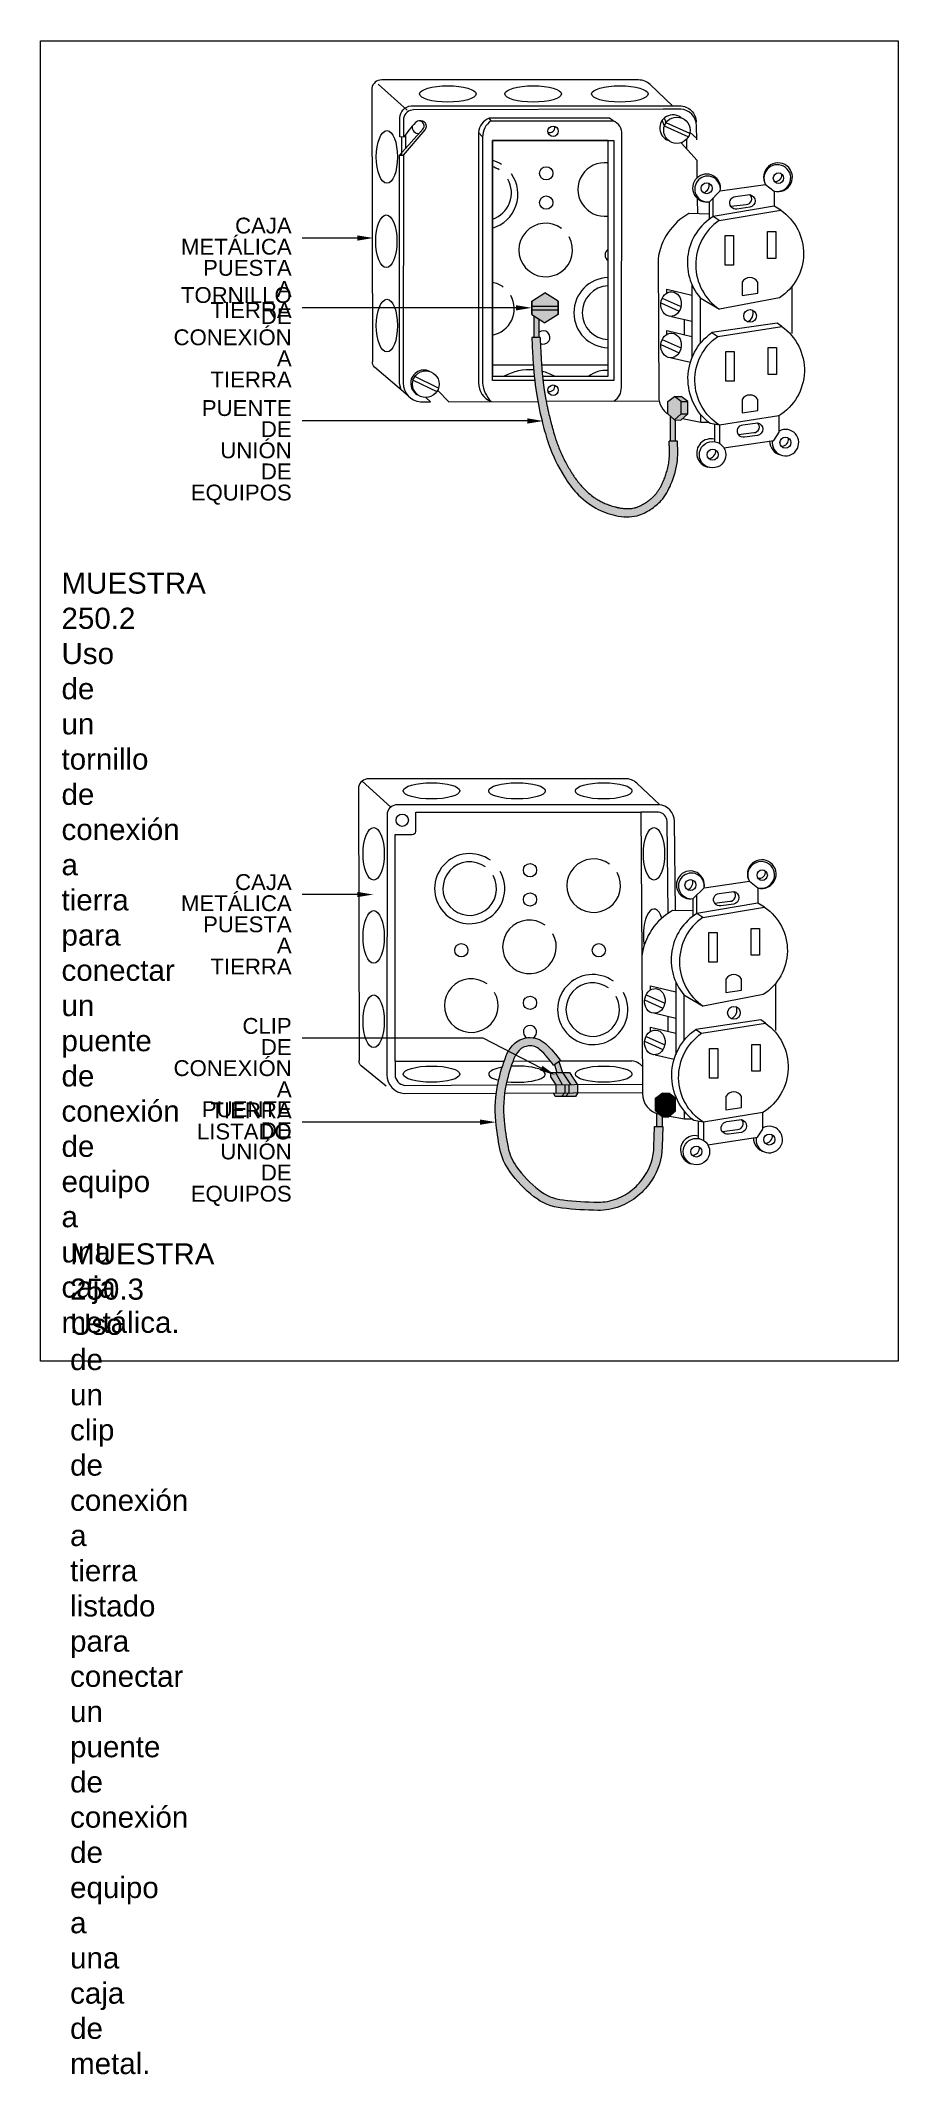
# Model space of a CAD drawing. Header units: metres. Extents: x 86 to 503, y -25 to 1141.
# Drawn here: x 313.8 to 375.3, y 30.7 to 176.7 of the extents above; entities that cross this region are included whole.
import ezdxf
from ezdxf import colors
from ezdxf.entities.mleader import LeaderData, LeaderLine
from ezdxf.math import Vec2, Vec3

# ---------------------------------------------------------------- set-up
doc = ezdxf.new("R2010")
doc.units = ezdxf.units.M
doc.styles.get("Standard").update_dxf_attribs({"font": 'arial.ttf'})

# ---------------------------------------------------------------- blocks, each defined once
blk = doc.blocks.new('TOMA CONEXIÓN DE PUENTE')
at = {"lineweight": 0, "true_color": 0x58ba48, "transparency": 33554687}
h = blk.add_hatch(color=85, dxfattribs=at)
h.dxf.hatch_style = 1
h.paths.add_polyline_path([(37112, -19660), (37112, -19328), (35219, -19328), (35219, -19660), (36165, -20239)])
h.paths.add_polyline_path([(36165, -18108), (35219, -18688), (35219, -19046), (37112, -19046), (37112, -18688)])
h.paths.add_polyline_path([(37112, -19046), (35219, -19046), (35219, -19328), (37112, -19328)])
h.paths.add_polyline_path([(45939, -25890), (45454, -25526), (44969, -25890), (44969, -26779), (45454, -27213), (45939, -26779)])
h.paths.add_polyline_path([(46415, -25890), (45939, -25890), (45939, -26779), (46415, -26779)])
h.paths.add_polyline_path([(45930, -25526), (45454, -25526), (45939, -25890), (46415, -25890)])
h.paths.add_polyline_path([(46415, -26779), (45939, -26779), (45454, -27213), (45912, -27230)])
h.paths.add_polyline_path([(3596, -17105), (18285, -17105), (18285, -13285), (3596, -13285)], flags=9)
h.paths.add_polyline_path([(1480, -22172), (18371, -22172), (18371, -18031), (1480, -18031)], flags=9)
h.paths.add_polyline_path([(3201, -30204), (18416, -30204), (18416, -26383), (3201, -26383)], flags=9)
at = {"lineweight": 0, "true_color": 0xffd6bb, "transparency": 33554687}
h = blk.add_hatch(color=254, dxfattribs=at)
h.dxf.hatch_style = 1
h.paths.add_polyline_path([(45509, -27215), (45454, -27213), (45144, -26935), (45144, -28745), (45509, -28745)])
h.paths.add_polyline_path([(35745, -19981), (35372, -19753), (35372, -21312), (35745, -21312)])
at = {"lineweight": 0, "true_color": 0x58ba48, "transparency": 33554687}
h = blk.add_hatch(color=85, dxfattribs=at)
h.dxf.hatch_style = 1
edge = h.paths.add_edge_path()
edge.add_spline(control_points=[(35649, -25887), (35748, -26409), (35984, -27436), (36484, -29297), (37311, -30999), (38445, -32582), (39700, -33587), (41214, -34155), (42654, -34246), (43743, -33682), (44638, -32957), (45317, -31724), (45733, -30252), (45685, -29197), (45664, -28745)], knot_values=[606.7328466, 606.7328466, 606.7328466, 606.7328466, 817.3563642, 1023.4771866, 1368.7134711, 1558.9100257, 1791.2182126, 1991.7896807, 2194.8829539, 2337.4981115, 2466.7332832, 2646.287311, 2884.1334129, 3062.3755562, 3062.3755562, 3062.3755562, 3062.3755562], degree=3, periodic=0)
edge.add_line((45664, -28745), (45072, -28745))
edge.add_spline(control_points=[(45072, -28745), (45072, -28781), (45072, -28790), (45078, -28909), (45083, -29018), (45091, -29233), (45093, -29339), (45096, -29547), (45095, -29649), (45090, -29800), (45087, -29850), (45083, -29925), (45081, -29949), (45078, -29986), (45077, -29998), (45075, -30023), (45074, -30035), (45071, -30064), (45070, -30081), (45052, -30243), (45030, -30388), (44970, -30678), (44933, -30823), (44857, -31077), (44821, -31186), (44762, -31348), (44741, -31402), (44709, -31483), (44698, -31510), (44681, -31550), (44675, -31563), (44664, -31590), (44658, -31604), (44619, -31695), (44583, -31772), (44510, -31922), (44473, -31995), (44394, -32136), (44353, -32205), (44268, -32336), (44223, -32399), (44157, -32487), (44135, -32513), (44103, -32552), (44092, -32565), (44076, -32584), (44070, -32591), (44059, -32603), (44054, -32610), (44037, -32628), (44025, -32641), (44001, -32666), (43989, -32679), (43960, -32709), (43943, -32726), (43876, -32791), (43823, -32838), (43714, -32930), (43657, -32975), (43568, -33040), (43538, -33061), (43492, -33093), (43477, -33104), (43453, -33120), (43445, -33125), (43430, -33135), (43422, -33141), (43405, -33152), (43395, -33158), (43371, -33174), (43357, -33183), (43324, -33203), (43306, -33215), (43231, -33260), (43175, -33292), (43063, -33351), (43007, -33379), (42896, -33429), (42840, -33451), (42757, -33481), (42728, -33490), (42685, -33503), (42671, -33507), (42649, -33513), (42642, -33515), (42628, -33519), (42621, -33521), (42593, -33528), (42572, -33533), (42497, -33549), (42441, -33558), (42310, -33575), (42234, -33580), (42079, -33585), (42000, -33583), (41839, -33574), (41757, -33566), (41620, -33548), (41566, -33539), (41483, -33525), (41456, -33520), (41415, -33512), (41401, -33509), (41373, -33503), (41360, -33501), (41328, -33494), (41309, -33490), (41266, -33480), (41241, -33474), (41079, -33434), (40945, -33395), (40747, -33326), (40682, -33302), (40516, -33236), (40415, -33192), (40267, -33120), (40218, -33095), (40121, -33043), (40073, -33017), (39981, -32964), (39938, -32937), (39830, -32870), (39765, -32828), (39562, -32687), (39427, -32582), (39216, -32402), (39138, -32330), (39023, -32219), (38985, -32181), (38930, -32124), (38912, -32105), (38875, -32066), (38857, -32046), (38803, -31987), (38768, -31947), (38687, -31852), (38641, -31798), (38509, -31632), (38423, -31517), (38292, -31331), (38245, -31262), (38175, -31156), (38152, -31121), (38118, -31067), (38106, -31050), (38083, -31014), (38072, -30996), (38048, -30957), (38035, -30936), (37948, -30797), (37877, -30677), (37774, -30495), (37740, -30434), (37560, -30103), (37424, -29827), (37239, -29406), (37180, -29265), (37097, -29051), (37070, -28980), (37031, -28872), (37018, -28836), (36993, -28764), (36980, -28728), (36955, -28654), (36942, -28616), (36910, -28517), (36890, -28456), (36813, -28206), (36758, -28014), (36682, -27730), (36658, -27640), (36623, -27504), (36611, -27459), (36594, -27390), (36588, -27368), (36577, -27322), (36571, -27299), (36559, -27248), (36552, -27220), (36535, -27152), (36525, -27112), (36474, -26903), (36434, -26733), (36377, -26480), (36358, -26395), (36310, -26168), (36280, -26026), (36253, -25884)], knot_values=[1587.9367488, 1587.9367488, 1587.9367488, 1587.9367488, 1596.5366225, 1596.5366225, 1708.5322343, 1708.5322343, 1820.527846, 1820.527846, 1932.5234578, 1932.5234578, 1989.0258944, 1989.0258944, 2017.2771127, 2017.2771127, 2031.4027219, 2031.4027219, 2045.528331, 2045.528331, 2065.3649999, 2065.3649999, 2233.3709408, 2233.3709408, 2401.3768817, 2401.3768817, 2528.5863696, 2528.5863696, 2592.1911135, 2592.1911135, 2623.9934854, 2623.9934854, 2639.8946714, 2639.8946714, 2655.7958574, 2655.7958574, 2749.1618794, 2749.1618794, 2842.5279013, 2842.5279013, 2935.8939233, 2935.8939233, 3029.2599452, 3029.2599452, 3071.643659, 3071.643659, 3092.8355159, 3092.8355159, 3103.4314444, 3103.4314444, 3114.0273729, 3114.0273729, 3135.5123905, 3135.5123905, 3157.6237124, 3157.6237124, 3187.7602388, 3187.7602388, 3273.0951144, 3273.0951144, 3358.42999, 3358.42999, 3401.0974278, 3401.0974278, 3422.4311467, 3422.4311467, 3433.0980061, 3433.0980061, 3443.7648656, 3443.7648656, 3456.7277388, 3456.7277388, 3476.2685299, 3476.2685299, 3500.8656603, 3500.8656603, 3576.8607638, 3576.8607638, 3652.8558672, 3652.8558672, 3728.8509707, 3728.8509707, 3768.7674993, 3768.7674993, 3788.7257636, 3788.7257636, 3798.7048957, 3798.7048957, 3808.6840278, 3808.6840278, 3837.5130714, 3837.5130714, 3912.478284, 3912.478284, 4008.4071428, 4008.4071428, 4104.3360017, 4104.3360017, 4200.2648605, 4200.2648605, 4263.5196957, 4263.5196957, 4295.1471133, 4295.1471133, 4310.9608221, 4310.9608221, 4326.7745309, 4326.7745309, 4347.7302076, 4347.7302076, 4377.0514202, 4377.0514202, 4535.8548494, 4535.8548494, 4615.2565639, 4615.2565639, 4740.9378026, 4740.9378026, 4803.778422, 4803.778422, 4866.6190413, 4866.6190413, 4924.4086695, 4924.4086695, 5011.3872258, 5011.3872258, 5203.7128905, 5203.7128905, 5323.0114071, 5323.0114071, 5382.6606654, 5382.6606654, 5412.4852946, 5412.4852946, 5442.3099237, 5442.3099237, 5502.4477775, 5502.4477775, 5581.126549, 5581.126549, 5737.67027, 5737.67027, 5827.9883717, 5827.9883717, 5873.1474226, 5873.1474226, 5895.726948, 5895.726948, 5918.3064734, 5918.3064734, 5944.3563015, 5944.3563015, 6092.3500863, 6092.3500863, 6166.3469788, 6166.3469788, 6492.6233956, 6492.6233956, 6655.7616041, 6655.7616041, 6737.3307083, 6737.3307083, 6778.1152604, 6778.1152604, 6818.8998125, 6818.8998125, 6861.8299791, 6861.8299791, 6929.7321857, 6929.7321857, 7138.7397444, 7138.7397444, 7235.2781204, 7235.2781204, 7283.5473084, 7283.5473084, 7307.6819024, 7307.6819024, 7331.8164964, 7331.8164964, 7361.2098194, 7361.2098194, 7403.6190986, 7403.6190986, 7582.6624973, 7582.6624973, 7672.1841966, 7672.1841966, 7822.8721816, 7822.8721816, 7822.8721816, 7822.8721816], degree=3, periodic=0)
edge.add_spline(control_points=[(36253, -25884), (36243, -25833), (36233, -25783), (36206, -25637), (36189, -25540), (36164, -25396), (36156, -25348), (36140, -25252), (36133, -25204), (36117, -25103), (36110, -25051), (36091, -24919), (36080, -24840), (36059, -24679), (36049, -24597), (36034, -24474), (36030, -24433), (36025, -24391)], knot_values=[1062.446679, 1062.446679, 1062.446679, 1062.446679, 1115.8361323, 1115.8361323, 1217.8748514, 1217.8748514, 1268.894211, 1268.894211, 1319.9135706, 1319.9135706, 1375.3303938, 1375.3303938, 1458.7287589, 1458.7287589, 1544.5642032, 1544.5642032, 1587.9367488, 1587.9367488, 1587.9367488, 1587.9367488], degree=3, periodic=0)
edge.add_spline(control_points=[(36025, -24391), (36014, -24290), (36003, -24188), (35993, -24086)], knot_values=[956.4943156, 956.4943156, 956.4943156, 956.4943156, 1062.446679, 1062.446679, 1062.446679, 1062.446679], degree=3, periodic=0)
edge.add_spline(control_points=[(35993, -24086), (35981, -23967), (35970, -23848), (35960, -23728)], knot_values=[832.8040183, 832.8040183, 832.8040183, 832.8040183, 956.4943156, 956.4943156, 956.4943156, 956.4943156], degree=3, periodic=0)
edge.add_spline(control_points=[(35960, -23728), (35957, -23698), (35955, -23667), (35942, -23512), (35932, -23388), (35924, -23263)], knot_values=[673.0703481, 673.0703481, 673.0703481, 673.0703481, 704.5908325, 704.5908325, 832.8040183, 832.8040183, 832.8040183, 832.8040183], degree=3, periodic=0)
edge.add_spline(control_points=[(35924, -23263), (35922, -23240), (35920, -23217), (35913, -23119), (35908, -23045), (35899, -22896), (35894, -22822), (35884, -22657), (35878, -22567), (35863, -22296), (35853, -22115), (35840, -21865), (35837, -21797), (35833, -21728)], knot_values=[150.5906631, 150.5906631, 150.5906631, 150.5906631, 174.6453227, 174.6453227, 250.7792454, 250.7792454, 326.9131681, 326.9131681, 419.0573961, 419.0573961, 603.4164514, 603.4164514, 673.0703481, 673.0703481, 673.0703481, 673.0703481], degree=3, periodic=0)
edge.add_spline(control_points=[(35833, -21728), (35826, -21590), (35820, -21451), (35813, -21312)], knot_values=[9.8534854, 9.8534854, 9.8534854, 9.8534854, 150.5906631, 150.5906631, 150.5906631, 150.5906631], degree=3, periodic=0)
edge.add_line((35813, -21312), (35219, -21312))
edge.add_spline(control_points=[(35219, -21312), (35244, -21816), (35276, -22467), (35318, -23117), (35329, -23263)], knot_values=[0, 0, 0, 0, 199.9062906, 257.8547502, 257.8547502, 257.8547502, 257.8547502], degree=3, periodic=0)
edge.add_spline(control_points=[(35329, -23263), (35337, -23385), (35346, -23506), (35356, -23628)], knot_values=[257.8547502, 257.8547502, 257.8547502, 257.8547502, 306.0427904, 306.0427904, 306.0427904, 306.0427904], degree=3, periodic=0)
edge.add_spline(control_points=[(35356, -23628), (35369, -23781), (35382, -23933), (35397, -24086)], knot_values=[306.0427904, 306.0427904, 306.0427904, 306.0427904, 366.7050934, 366.7050934, 366.7050934, 366.7050934], degree=3, periodic=0)
edge.add_spline(control_points=[(35397, -24086), (35407, -24188), (35417, -24289), (35428, -24391)], knot_values=[366.7050934, 366.7050934, 366.7050934, 366.7050934, 407.1522587, 407.1522587, 407.1522587, 407.1522587], degree=3, periodic=0)
edge.add_spline(control_points=[(35428, -24391), (35462, -24701), (35527, -25201), (35613, -25698), (35649, -25887)], knot_values=[407.1522587, 407.1522587, 407.1522587, 407.1522587, 530.6182286, 606.7328466, 606.7328466, 606.7328466, 606.7328466], degree=3, periodic=0)
h = blk.add_hatch(color=85, dxfattribs=at)
h.dxf.hatch_style = 1
h.paths.add_polyline_path([(44607, -77933), (44014, -77933), (43980, -79380, -0.1399879), (43332, -81462, -0.0733588), (42445, -82461, -0.0838655), (41318, -83122, -0.09444), (39966, -83362, -0.0242266), (37459, -83207, -0.1397784), (35739, -82504, -0.0704979), (34126, -80822, -0.1071813), (33518, -79423, -0.0247612), (33234, -77509, -0.0777065), (33384, -74904, -0.0409945), (33942, -73065, -0.0975351), (34326, -72468, -0.1810283), (34995, -72148, -0.2106687), (35803, -72421, -0.0554171), (36787, -73547), (37274, -73208, 0.0554171), (36204, -71984, 0.2106687), (34942, -71557, 0.1810283), (33898, -72057, 0.0975351), (33390, -72847, 0.0409945), (32804, -74779, 0.0777065), (32644, -77567, 0.0247612), (32936, -79539, 0.1071813), (33644, -81169, 0.0704979), (35372, -82971, 0.1397784), (37394, -83797, 0.0242266), (39958, -83955, 0.09444), (41529, -83677, 0.0838655), (42826, -82916, 0.0733588), (43828, -81787, 0.1399879), (44573, -79393)])
h = blk.add_hatch(color=85, dxfattribs=at)
h.dxf.hatch_style = 1
h.paths.add_polyline_path([(37580, -74929), (36945, -74932), (36952, -74943), (36952, -75522), (36945, -75525), (37582, -75522)])
h.paths.add_polyline_path([(37867, -74928), (37580, -74929), (37582, -75522), (37870, -75521)])
h.paths.add_polyline_path([(38503, -74943), (38491, -74925), (37867, -74928), (37870, -75521), (38503, -75518)])
h.paths.add_polyline_path([(37582, -75522), (36776, -75526), (36902, -75788), (37357, -75788)])
h.paths.add_polyline_path([(36909, -74061), (36571, -74061), (36571, -74364), (36945, -74932), (37388, -74930)])
h.paths.add_polyline_path([(37417, -74061), (36909, -74061), (37388, -74930), (37992, -74927)])
h.paths.add_polyline_path([(37923, -74061), (37417, -74061), (37992, -74927), (38491, -74925)])
h.paths.add_polyline_path([(38503, -75549), (38503, -75518), (37870, -75521), (37629, -75788), (38356, -75788)])
at = {"lineweight": 0, "true_color": 0xffd6bb, "transparency": 33554687}
h = blk.add_hatch(color=254, dxfattribs=at)
h.dxf.hatch_style = 1
h.paths.add_polyline_path([(37870, -75521), (37582, -75522), (37357, -75788), (37629, -75788)])
h.paths.add_polyline_path([(37171, -73279), (36841, -73509), (37013, -74061), (37417, -74061)])
h.paths.add_polyline_path([(44583, -77233), (44567, -77233), (44375, -77060, -0.0346904), (44171, -77003), (44171, -77933), (44583, -77933)])
at = {"lineweight": 0, "true_color": 0x58ba48, "transparency": 33554687}
h = blk.add_hatch(color=85, dxfattribs=at)
h.dxf.hatch_style = 1
h.paths.add_polyline_path([(45052, -76178), (44082, -76178), (44082, -76533), (45052, -76533)])
h.paths.add_polyline_path([(45052, -75910), (44567, -75546), (44082, -75910), (44082, -76178), (45052, -76178)])
h.paths.add_polyline_path([(45043, -75546), (44567, -75546), (45052, -75910), (45528, -75910)])
h.paths.add_polyline_path([(45528, -75910), (45052, -75910), (45052, -76799), (45528, -76799)])
h.paths.add_polyline_path([(45052, -76533), (44082, -76533), (44082, -76799), (44567, -77233), (45052, -76799)])
h.paths.add_polyline_path([(45528, -76799), (45052, -76799), (44583, -77219), (44583, -77233), (45025, -77249)])
at = {"lineweight": 0, "transparency": 33554687}
for p, q in [((32309, -5752), (41058, -5752)), ((31695, -6936), (31695, -24559)), ((41646, -24889), (41679, -6729))]:
    blk.add_line(p, q, dxfattribs=at)
for points in [[(0, 0), (61499, 0), (61499, -94772), (0, -94772)], [(49083, -13986), (49679, -13986), (49679, -16113), (49083, -16113)], [(52114, -13697), (52710, -13697), (52710, -15623), (52114, -15623)], [(49134, -22314), (49730, -22314), (49730, -24441), (49134, -24441)], [(52165, -22025), (52761, -22025), (52761, -23951), (52165, -23951)], [(47920, -64006), (48516, -64006), (48516, -66133), (47920, -66133)], [(50951, -63717), (51548, -63717), (51548, -65643), (50951, -65643)], [(47971, -72334), (48567, -72334), (48567, -74461), (47971, -74461)], [(51003, -72045), (51599, -72045), (51599, -73971), (51003, -73971)]]:
    blk.add_lwpolyline(points, close=True, dxfattribs=at)
for points in [[(41924, -2818), (24458, -2818, 0.3569616), (23739, -3406), (23797, -23039)], [(45345, -4687), (43700, -3138, 0.1960271), (42873, -2818), (41924, -2818)], [(25854, -25064), (25741, -24612), (25741, -8227), (27409, -6354, 1.0024867), (26873, -5879, 0.0210864), (26021, -6931), (25751, -6891), (25749, -5535, -0.3693772), (26569, -4672), (45822, -4668, -0.4159771), (47006, -5858, -690.6460078)], [(25741, -8227), (26019, -8227), (27566, -6406, 0.74697), (27142, -5757, 4.0713704)], [(44632, -4910), (26743, -4964, 0.3569616), (26024, -5552), (26021, -6931)], [(41058, -5752), (40802, -5570), (32175, -5570, 0.3067227), (31399, -6600), (31399, -24559, 0.3058056), (32304, -25901, 0.1942382)], [(47047, -7112), (47034, -6101, 0.3917533), (45902, -4910), (44632, -4910)], [(49817, -11186), (50863, -11041, -0.81029), (50863, -11955), (49933, -12086, -1.0111972), (49817, -11186, -0.2295146)], [(49487, -11880), (50594, -11752, 0.6713737), (50863, -11041, -0.9274222)], [(47957, -12442), (46485, -12411, 0.2360869), (44276, -15661), (44320, -25552, 0.2575103), (45038, -26840, 0.2575103)], [(53076, -12168), (52600, -11888), (48229, -12621, 0.4583643), (47298, -18466, 2.0483591)], [(48649, -12910), (53076, -12168, -0.534841), (52984, -18446), (48680, -19281)], [(50310, -18299), (51422, -18123), (51422, -17332, 0.5838718), (50310, -17332), (50310, -18299)], [(48686, -27599), (48011, -27485, -0.5052892), (48137, -20945, 0.6165012)], [(48563, -21224), (53147, -20509, -0.5365024), (52947, -26918), (48686, -27599, -0.5368592), (48563, -21224, 0.0600079)], [(26352, -25490), (23938, -23426, -0.2778807), (23797, -23039)], [(25990, -23596), (25990, -24565, 0.3908567), (27244, -25924), (27963, -25921)], [(50310, -26721), (51422, -26545), (51422, -25755, 0.5838718), (50310, -25755), (50310, -26721)], [(50365, -27567), (51411, -27422, -0.81029), (51411, -28337), (50481, -28467, -1.0111972), (50365, -27567, -0.2295146)], [(50036, -28262), (51142, -28133, 0.6713737), (51411, -27422, -0.9274222)], [(40979, -52974), (23513, -52974, 0.3569616), (22794, -53562), (22852, -73195)], [(44400, -54843), (42755, -53293, 0.1960271), (41928, -52974), (40979, -52974)], [(43046, -54839), (25580, -54839, 0.3569616), (24861, -55427), (24828, -73246)], [(25421, -73246), (25421, -56968), (26653, -56968, 0.3537712), (26906, -56764), (26906, -55370), (43046, -55371)], [(45532, -62436), (45448, -56029, 0.3917533), (44316, -54839), (43046, -54839)], [(45004, -62628), (44917, -56036, 0.3855593), (44297, -55370), (43046, -55370)], [(48654, -61206), (49700, -61061, -0.81029), (49700, -61975), (48770, -62106, -1.0111972), (48654, -61206, -0.2295146)], [(48325, -61900), (49431, -61772, 0.6713737), (49700, -61061, -0.9274222)], [(46794, -62462), (45322, -62431, 0.2360869), (43113, -65681), (43157, -75572, 0.3543688), (44375, -77060, 0.3543688)], [(51914, -62188), (51437, -61908), (47067, -62641, 0.4583643), (46135, -68486, 2.0483591)], [(47487, -62930), (51914, -62188, -0.534841), (51821, -68466), (47518, -69301)], [(49147, -68319), (50259, -68143), (50259, -67352, 0.5838718), (49147, -67352), (49147, -68319)], [(47524, -77619), (46848, -77504, -0.5052892), (46974, -70965, 0.6165012)], [(47401, -71244), (51984, -70529, -0.5365024), (51785, -76938), (47524, -77619, -0.5368592), (47401, -71244, 0.0600079)], [(24788, -75032), (22993, -73581, -0.2778807), (22852, -73195)], [(24828, -73246), (24828, -74215, 0.3908567), (26081, -75574), (32673, -75544)], [(25421, -73246), (25421, -74215, 0.3827862), (26108, -74980), (32769, -74950)], [(49147, -76741), (50259, -76565), (50259, -75775, 0.5838718), (49147, -75775), (49147, -76741)], [(49203, -77587), (50248, -77442, -0.81029), (50248, -78357), (49319, -78487, -1.0111972), (49203, -77587, -0.2295146)], [(48873, -78282), (49980, -78153, 0.6713737), (50248, -77442, -0.9274222)]]:
    blk.add_lwpolyline(points, format="xyb", dxfattribs=at)
for points in [[(26278, -4984), (24211, -3120)], [(32309, -5752), (32175, -5570)], [(46446, -6894), (44731, -6123), (44581, -5712)], [(46543, -6650), (44849, -5888), (44727, -5555)], [(25886, -6911), (25886, -8227)], [(26161, -6745), (26161, -7756)], [(31694, -6893), (31399, -6600)], [(35428, -24391), (32397, -24391), (32397, -7152), (41093, -7152), (41093, -24391), (36025, -24391)], [(35993, -24086), (40694, -24086), (40694, -7152), (32397, -7152), (32397, -24086), (35397, -24086)], [(46327, -7764), (46327, -7059)], [(47047, -7020), (46559, -6569)], [(26019, -8227), (25990, -24081)], [(47068, -8589), (45929, -7321)], [(47084, -9833), (47068, -8589)], [(47118, -12416), (47104, -11337)], [(47957, -12805), (47957, -11558), (48738, -10779), (51984, -10314), (52600, -10792), (52600, -11888)], [(48229, -12621), (48229, -11287)], [(48649, -12910), (48229, -12621)], [(35219, -19660), (35219, -18688), (36165, -18108)], [(35219, -18688), (35219, -19660), (36165, -20239)], [(37112, -19660), (37112, -18688), (36165, -18108)], [(37112, -18688), (37112, -19660), (36165, -20239)], [(44475, -18825), (45790, -19423)], [(44574, -18473), (45871, -19050)], [(44908, -17826), (46709, -18255)], [(44908, -18104), (44908, -17826)], [(46709, -17523), (46709, -22759)], [(47298, -18466), (48680, -19281)], [(47298, -18466), (47298, -21739)], [(53871, -17648), (53871, -21015)], [(35219, -19046), (37112, -19046)], [(35219, -19328), (37112, -19328)], [(35372, -19753), (35372, -21312)], [(35745, -21312), (35745, -19981)], [(45232, -19790), (46709, -20141)], [(46146, -20007), (46146, -21091)], [(53147, -20509), (52807, -20268), (48137, -20945), (48563, -21224)], [(35813, -21312), (35219, -21312)], [(44475, -21794), (45790, -22393)], [(44574, -21443), (45871, -22020)], [(44908, -20796), (46709, -21225)], [(44908, -21074), (44908, -20796)], [(32397, -23263), (35329, -23263)], [(35924, -23263), (40694, -23263)], [(45232, -22759), (46595, -23084)], [(26705, -24367), (26601, -24243)], [(26705, -24367), (28413, -25186)], [(28534, -24934), (26838, -24099), (26728, -24016)], [(27963, -25921), (27619, -25608)], [(29281, -25915), (28472, -25106)], [(29281, -25915), (35649, -25887)], [(36253, -25884), (44320, -25848)], [(45454, -27213), (44969, -26779), (44969, -25890), (45454, -25526)], [(45454, -27213), (45939, -26779), (45939, -25890), (45454, -25526)], [(45454, -25526), (45930, -25526)], [(45912, -27230), (46415, -26779), (46415, -25890), (45930, -25526)], [(45939, -25890), (46415, -25890)], [(45144, -26935), (45144, -28745)], [(45454, -27213), (45912, -27230)], [(45509, -27215), (45509, -28745)], [(45939, -26779), (46415, -26779)], [(46036, -27118), (47345, -27371), (47870, -27371)], [(47345, -27371), (47345, -26841)], [(48319, -27537), (48319, -28775)], [(48686, -27599), (48686, -28907)], [(49002, -29227), (52572, -28685), (52961, -28096), (52961, -26910)], [(45664, -28745), (45072, -28745)], [(25116, -55004), (23048, -53140)], [(43046, -55370), (43113, -65681)], [(46794, -62825), (46794, -61578), (47576, -60799), (50822, -60334), (51437, -60812), (51437, -61908)], [(47067, -62641), (47067, -61307)], [(47487, -62930), (47067, -62641)], [(43411, -68493), (44761, -69094)], [(43745, -67846), (45546, -68275)], [(43745, -68124), (43745, -67846)], [(45546, -67543), (45546, -72779)], [(46135, -68486), (47518, -69301)], [(46135, -68486), (46135, -71759)], [(52709, -67667), (52709, -71034)], [(43313, -68845), (44627, -69443)], [(44069, -69810), (45546, -70161)], [(44983, -70027), (44983, -71111)], [(43411, -71463), (44761, -72064)], [(43745, -70816), (45546, -71245)], [(43745, -71094), (43745, -70816)], [(51984, -70529), (51645, -70288), (46974, -70965), (47401, -71244)], [(43313, -71814), (44627, -72413)], [(44069, -72779), (45432, -73104)], [(25421, -73246), (33245, -73235)], [(33877, -73234), (36553, -73230)], [(36571, -74061), (37923, -74061), (38503, -74943), (38503, -75549), (38356, -75788), (36902, -75788), (36776, -75526)], [(36571, -74061), (36571, -74364), (36952, -74943), (36952, -75522), (36945, -75525)], [(36841, -73509), (37014, -74065)], [(36909, -74061), (37388, -74930)], [(37171, -73279), (37417, -74061)], [(37244, -73229), (42397, -73221)], [(37417, -74061), (37992, -74927)], [(33272, -75541), (43157, -75497)], [(33375, -74948), (43154, -74904)], [(37582, -75522), (37357, -75788)], [(37580, -74929), (37582, -75522)], [(37867, -74928), (37870, -75521), (37629, -75788)], [(44567, -77233), (44082, -76799), (44082, -75910), (44567, -75546)], [(44567, -77233), (45052, -76799), (45052, -75910), (44567, -75546)], [(44567, -75546), (45043, -75546)], [(45025, -77249), (45528, -76799), (45528, -75910), (45043, -75546)], [(44082, -76178), (45052, -76178)], [(44082, -76533), (45052, -76533)], [(44171, -77003), (44171, -77933)], [(44567, -77233), (45025, -77249)], [(44583, -77933), (44583, -77219)], [(45052, -75910), (45528, -75910)], [(45052, -76799), (45528, -76799)], [(45100, -77182), (46182, -77391), (46707, -77391)], [(46182, -77391), (46182, -76861)], [(47840, -79247), (51409, -78705), (51798, -78116), (51798, -76930)], [(47157, -77557), (47157, -78795)], [(47524, -77619), (47524, -78927)]]:
    blk.add_lwpolyline(points, dxfattribs=at)
blk.add_lwpolyline([(44607, -77933), (44573, -79393, -0.1399879), (43828, -81787, -0.0733588), (42826, -82916, -0.0838655), (41529, -83677, -0.09444), (39958, -83955, -0.0242266), (37394, -83797, -0.1397784), (35372, -82971, -0.0704979), (33644, -81169, -0.1071813), (32936, -79539, -0.0247612), (32644, -77567, -0.0777065), (32804, -74779, -0.0409945), (33390, -72847, -0.0975351), (33898, -72057, -0.1810283), (34942, -71557, -0.2106687), (36204, -71984, -0.0554171), (37274, -73208), (36787, -73547, 0.0554171), (35803, -72421, 0.2106687), (34995, -72148, 0.1810283), (34326, -72468, 0.0975351), (33942, -73065, 0.0409945), (33384, -74904, 0.0777065), (33234, -77509, 0.0247612), (33518, -79423, 0.1071813), (34126, -80822, 0.0704979), (35739, -82504, 0.1397784), (37459, -83207, 0.0242266), (39966, -83362, 0.09444), (41318, -83122, 0.0838655), (42445, -82461, 0.0733588), (43332, -81462, 0.1399879), (43980, -79380), (44014, -77933)], format="xyb", close=True, dxfattribs=at)
for centre, radius in [((45625, -6426), 944), ((36749, -6500), 374), ((36255, -9521), 476), ((47762, -10588), 394), ((36255, -11622), 476), ((50877, -19756), 457), ((27619, -24651), 957), ((36749, -25086), 374), ((48188, -29715), 950), ((53412, -28851), 395), ((48188, -29715), 395), ((25934, -55950), 441), ((35092, -59541), 476), ((35092, -61642), 476), ((46600, -60608), 394), ((30167, -65287), 476), ((40026, -65287), 476), ((35092, -69062), 476), ((49715, -69776), 457), ((47025, -79735), 950), ((52250, -78871), 395), ((47025, -79735), 395)]:
    blk.add_circle(centre, radius, dxfattribs=at)
for centre, radius, start, end in [((33059, -6893), 1365, 123.31052, 181.80952), ((40723, -6650), 958, 355.28071, 69.55582), ((45340, -6273), 944, 51.96017, 251.46827), ((27097, -6195), 464, 175.01316, 275.32636), ((36520, -6231), 354, 246.53567, 14.31725), ((31700, -11020), 2525, 57.71448, 73.98653), ((40451, -10677), 1923, 82.72753, 277.27247), ((31771, -10923), 1991, 55.70877, 71.6881), ((31700, -11020), 2525, 286.01347, 35.57269), ((31771, -10923), 1991, 288.3119, 29.93789), ((47757, -10576), 1003, 348.31498, 281.52774), ((47826, -10645), 922, 351.66591, 278.17682), ((52877, -9799), 1031, 254.37842, 209.9819), ((52830, -9860), 960, 256.1057, 208.25461), ((52692, -9641), 459, 259.11151, 7.58493), ((47376, -10376), 563, 287.05737, 15.3498), ((36217, -15024), 1923, 53.93318, 29.41424), ((50820, -16085), 3846, 124.35394, 236.20282), ((40950, -15373), 476, 122.54629, 237.45371), ((32043, -19237), 1923, 53.93318, 79.41478), ((40756, -19524), 2517, 91.40976, 268.59024), ((32043, -19237), 1923, 280.58522, 29.41424), ((40756, -19524), 1923, 91.84475, 268.15525), ((50436, -19566), 659, 292.86829, 20.54205), ((36040, -21299), 476, 244.26574, 128.3786), ((27484, -24587), 948, 63.57666, 245.76733), ((33769, -24427), 2079, 183.66343, 225.19272), ((35054, -27310), 3695, 85.31369, 119.23365), ((35054, -27310), 3695, 60.76635, 75.81284), ((36520, -24817), 354, 246.53567, 14.31725), ((40508, -25575), 1908, 84.40942, 128.72287), ((40550, -24920), 1096, 300.76544, 1.61232), ((48076, -29599), 1028, 76.31632, 256.89964), ((53301, -28734), 1028, 179.81339, 256.89964), ((53412, -28851), 950, 170.88013, 118.37847), ((53108, -28585), 531, 271.35482, 6.40649), ((47883, -29449), 531, 271.35482, 6.40649), ((30769, -60862), 2517, 53.93318, 29.41424), ((30769, -60862), 1923, 53.93318, 29.41424), ((39657, -60648), 1923, 53.93318, 29.41424), ((46594, -60596), 1003, 348.31498, 281.52774), ((46663, -60665), 922, 351.66591, 278.17682), ((51715, -59819), 1031, 254.37842, 209.9819), ((51668, -59879), 960, 256.1057, 208.25461), ((51529, -59661), 459, 259.11151, 7.58493), ((46214, -60396), 563, 287.05737, 15.3498), ((35054, -65044), 1923, 53.93318, 29.41424), ((49657, -66105), 3846, 124.35394, 236.20282), ((39593, -69544), 2517, 53.93318, 29.41424), ((30881, -69257), 1923, 53.93318, 29.41424), ((39593, -69544), 1923, 53.93318, 29.41424), ((49273, -69586), 659, 292.86829, 20.54205), ((35092, -71153), 476, 299.5413, 240.2551), ((42263, -74380), 1166, 40.58077, 83.39604), ((46914, -79619), 1028, 76.31632, 256.89964), ((52138, -78754), 1028, 179.81339, 256.89964), ((52250, -78871), 950, 170.88013, 118.37847), ((51945, -78605), 531, 271.35482, 6.40649), ((46721, -79469), 531, 271.35482, 6.40649)]:
    blk.add_arc(centre, radius, start, end, dxfattribs=at)
for centre, major_axis, ratio in [((29197, -3823), (2028, 0), 0.2881827), ((35324, -3823), (2028, 0), 0.2881827), ((41536, -3823), (2028, 0), 0.2881827), ((24830, -8344), (0, -1889), 0.402177), ((52908, -9871), (0, 382), 0.9666644), ((24787, -14395), (0, -1889), 0.402177), ((24830, -20450), (0, -1889), 0.402177), ((45206, -18904), (69, 885), 0.8274693), ((45206, -21874), (69, 885), 0.8274693), ((28034, -53843), (2028, 0), 0.2881827), ((34162, -53843), (2028, 0), 0.2881827), ((40373, -53843), (2028, 0), 0.2881827), ((23882, -58364), (0, -1889), 0.402177), ((43983, -58364), (0, -1889), 0.402177), ((51745, -59891), (0, 382), 0.9666644), ((23882, -64329), (0, -1889), 0.402177), ((23882, -70384), (0, -1889), 0.402177), ((44043, -68924), (69, 885), 0.8274693), ((44043, -71894), (69, 885), 0.8274693), ((28034, -74177), (2028, 0), 0.2881827), ((40373, -74177), (2028, 0), 0.2881827)]:
    blk.add_ellipse(centre, major_axis=major_axis, ratio=ratio, dxfattribs=at)
for centre, major_axis, ratio, start_param, end_param in [((43983, -64212), (0, -1889), 0.402177, 2.2854266, 5.1043968), ((34162, -74177), (2028, 0), 0.2881827, 8.4077882, 10.2854653), ((34162, -74177), (2028, 0), 0.2881827, 4.3406965, 8.0615255)]:
    blk.add_ellipse(centre, major_axis=major_axis, ratio=ratio, start_param=start_param, end_param=end_param, dxfattribs=at)
blk.add_spline([(35219, -21312), (35300, -22825), (35550, -25318), (35996, -27445), (36428, -28946), (37564, -31303), (38428, -32456), (39809, -33549), (41233, -34080), (42772, -34095), (43750, -33635), (44498, -33003), (45203, -31839), (45664, -30096), (45664, -28745)], degree=3, dxfattribs=at)
blk.add_open_spline([(35813, -21312), (35823, -21520), (35833, -21727), (35853, -22115), (35863, -22296), (35878, -22567), (35884, -22657), (35894, -22822), (35899, -22896), (35908, -23045), (35913, -23119), (35929, -23341), (35940, -23489), (35977, -23931), (36005, -24225), (36049, -24597), (36059, -24679), (36080, -24840), (36091, -24919), (36110, -25051), (36117, -25103), (36133, -25204), (36140, -25252), (36156, -25348), (36164, -25396), (36189, -25540), (36206, -25637), (36260, -25925), (36299, -26118), (36358, -26395), (36377, -26480), (36434, -26733), (36474, -26903), (36525, -27112), (36535, -27152), (36552, -27220), (36559, -27248), (36571, -27299), (36577, -27322), (36588, -27368), (36594, -27390), (36611, -27459), (36623, -27504), (36658, -27640), (36682, -27730), (36758, -28014), (36813, -28206), (36890, -28456), (36910, -28517), (36942, -28616), (36955, -28654), (36980, -28728), (36993, -28764), (37018, -28836), (37031, -28872), (37070, -28980), (37097, -29051), (37180, -29265), (37239, -29406), (37424, -29827), (37560, -30103), (37740, -30434), (37774, -30495), (37877, -30677), (37948, -30797), (38035, -30936), (38048, -30957), (38072, -30996), (38083, -31014), (38106, -31050), (38118, -31067), (38152, -31121), (38175, -31156), (38245, -31262), (38292, -31331), (38423, -31517), (38509, -31632), (38641, -31798), (38687, -31852), (38768, -31947), (38803, -31987), (38857, -32046), (38875, -32066), (38912, -32105), (38930, -32124), (38985, -32181), (39023, -32219), (39138, -32330), (39216, -32402), (39427, -32582), (39562, -32687), (39765, -32828), (39830, -32870), (39938, -32937), (39981, -32964), (40073, -33017), (40121, -33043), (40218, -33095), (40267, -33120), (40415, -33192), (40516, -33236), (40682, -33302), (40747, -33326), (40945, -33395), (41079, -33434), (41241, -33474), (41266, -33480), (41309, -33490), (41328, -33494), (41360, -33501), (41373, -33503), (41401, -33509), (41415, -33512), (41456, -33520), (41483, -33525), (41566, -33539), (41620, -33548), (41757, -33566), (41839, -33574), (42000, -33583), (42079, -33585), (42234, -33580), (42310, -33575), (42441, -33558), (42497, -33549), (42572, -33533), (42593, -33528), (42621, -33521), (42628, -33519), (42642, -33515), (42649, -33513), (42671, -33507), (42685, -33503), (42728, -33490), (42757, -33481), (42840, -33451), (42896, -33429), (43007, -33379), (43063, -33351), (43175, -33292), (43231, -33260), (43306, -33215), (43324, -33203), (43357, -33183), (43371, -33174), (43395, -33158), (43405, -33152), (43422, -33141), (43430, -33135), (43445, -33125), (43453, -33120), (43477, -33104), (43492, -33093), (43538, -33061), (43568, -33040), (43657, -32975), (43714, -32930), (43823, -32838), (43876, -32791), (43943, -32726), (43960, -32709), (43989, -32679), (44001, -32666), (44025, -32641), (44037, -32628), (44054, -32610), (44059, -32603), (44070, -32591), (44076, -32584), (44092, -32565), (44103, -32552), (44135, -32513), (44157, -32487), (44223, -32399), (44268, -32336), (44353, -32205), (44394, -32136), (44473, -31995), (44510, -31922), (44583, -31772), (44619, -31695), (44658, -31604), (44664, -31590), (44675, -31563), (44681, -31550), (44698, -31510), (44709, -31483), (44741, -31402), (44762, -31348), (44821, -31186), (44857, -31077), (44933, -30823), (44970, -30678), (45030, -30388), (45052, -30243), (45070, -30081), (45071, -30064), (45074, -30035), (45075, -30023), (45077, -29998), (45078, -29986), (45081, -29949), (45083, -29925), (45087, -29850), (45090, -29800), (45095, -29649), (45096, -29547), (45093, -29339), (45091, -29233), (45083, -29018), (45078, -28909), (45072, -28790), (45072, -28781), (45072, -28745)], degree=3, knots=[9.8534854, 9.8534854, 9.8534854, 9.8534854, 220.2445598, 220.2445598, 404.6036152, 404.6036152, 496.7478431, 496.7478431, 572.8817658, 572.8817658, 649.0156885, 649.0156885, 801.2835339, 801.2835339, 1105.8192246, 1105.8192246, 1191.6546689, 1191.6546689, 1275.0530341, 1275.0530341, 1330.4698572, 1330.4698572, 1381.4892168, 1381.4892168, 1432.5085764, 1432.5085764, 1534.5472956, 1534.5472956, 1738.6247339, 1738.6247339, 1828.1464332, 1828.1464332, 2007.1898318, 2007.1898318, 2049.599111, 2049.599111, 2078.9924341, 2078.9924341, 2103.1270281, 2103.1270281, 2127.2616221, 2127.2616221, 2175.5308101, 2175.5308101, 2272.0691861, 2272.0691861, 2481.0767448, 2481.0767448, 2548.9789514, 2548.9789514, 2591.909118, 2591.909118, 2632.6936701, 2632.6936701, 2673.4782222, 2673.4782222, 2755.0473264, 2755.0473264, 2918.1855348, 2918.1855348, 3244.4619517, 3244.4619517, 3318.4588441, 3318.4588441, 3466.452629, 3466.452629, 3492.5024571, 3492.5024571, 3515.0819825, 3515.0819825, 3537.6615079, 3537.6615079, 3582.8205587, 3582.8205587, 3673.1386604, 3673.1386604, 3829.6823814, 3829.6823814, 3908.361153, 3908.361153, 3968.4990067, 3968.4990067, 3998.3236359, 3998.3236359, 4028.148265, 4028.148265, 4087.7975233, 4087.7975233, 4207.0960399, 4207.0960399, 4399.4217046, 4399.4217046, 4486.400261, 4486.400261, 4544.1898892, 4544.1898892, 4607.0305085, 4607.0305085, 4669.8711278, 4669.8711278, 4795.5523665, 4795.5523665, 4874.9540811, 4874.9540811, 5033.7575103, 5033.7575103, 5063.0787228, 5063.0787228, 5084.0343996, 5084.0343996, 5099.8481084, 5099.8481084, 5115.6618172, 5115.6618172, 5147.2892348, 5147.2892348, 5210.54407, 5210.54407, 5306.4729288, 5306.4729288, 5402.4017876, 5402.4017876, 5498.3306464, 5498.3306464, 5573.295859, 5573.295859, 5602.1249026, 5602.1249026, 5612.1040348, 5612.1040348, 5622.0831669, 5622.0831669, 5642.0414312, 5642.0414312, 5681.9579598, 5681.9579598, 5757.9530632, 5757.9530632, 5833.9481667, 5833.9481667, 5909.9432701, 5909.9432701, 5934.5404006, 5934.5404006, 5954.0811917, 5954.0811917, 5967.0440649, 5967.0440649, 5977.7109243, 5977.7109243, 5988.3777838, 5988.3777838, 6009.7115027, 6009.7115027, 6052.3789405, 6052.3789405, 6137.7138161, 6137.7138161, 6223.0486917, 6223.0486917, 6253.1852181, 6253.1852181, 6275.2965399, 6275.2965399, 6296.7815576, 6296.7815576, 6307.3774861, 6307.3774861, 6317.9734145, 6317.9734145, 6339.1652714, 6339.1652714, 6381.5489852, 6381.5489852, 6474.9150072, 6474.9150072, 6568.2810292, 6568.2810292, 6661.6470511, 6661.6470511, 6755.0130731, 6755.0130731, 6770.914259, 6770.914259, 6786.815445, 6786.815445, 6818.617817, 6818.617817, 6882.2225609, 6882.2225609, 7009.4320487, 7009.4320487, 7177.4379896, 7177.4379896, 7345.4439305, 7345.4439305, 7365.2805995, 7365.2805995, 7379.4062086, 7379.4062086, 7393.5318178, 7393.5318178, 7421.7830361, 7421.7830361, 7478.2854726, 7478.2854726, 7590.2810844, 7590.2810844, 7702.2766962, 7702.2766962, 7814.272308, 7814.272308, 7822.8721816, 7822.8721816, 7822.8721816, 7822.8721816], dxfattribs=at)
ml = blk.add_multileader_mtext('Standard', dxfattribs=at)
ml.set_content('MUESTRA 250.2 Uso de un tornillo de conexión a tierra para conectar un puente de conexión de equipo a una caja metálica.', color=256)
ml.set_leader_properties()
ml.build(insert=Vec2(0, 0))
ml.multileader.update_dxf_attribs({"arrow_head_size": 1516})
ctx = ml.context
ctx.base_point, ctx.char_height, ctx.arrow_head_size, ctx.landing_gap_size, ctx.plane_origin = Vec3(738, -38942), 1515.634, 1516, 758, Vec3(57192, -32206)
notes = []
notes.append((ctx, [(0, (0, 0, 0), (0, 0), (1, 0), 1, [])]))
ctx.mtext.insert, ctx.mtext.width, ctx.mtext.flow_direction = Vec3(1495, -38172), 58186.9, 5
ml = blk.add_multileader_mtext('Standard', dxfattribs=at)
ml.set_content('MUESTRA 250.3 Uso de un clip de conexión a tierra listado para conectar un puente de conexión de equipo a una caja de metal.', color=256)
ml.set_leader_properties()
ml.build(insert=Vec2(0, 0))
ml.multileader.update_dxf_attribs({"arrow_head_size": 1516})
ctx = ml.context
ctx.base_point, ctx.char_height, ctx.arrow_head_size, ctx.landing_gap_size, ctx.plane_origin = Vec3(1353, -87301), 1515.634, 1516, 758, Vec3(54349, -80355)
notes.append((ctx, [(0, (0, 0, 0), (0, 0), (1, 0), 1, [])]))
ctx.mtext.insert, ctx.mtext.width, ctx.mtext.flow_direction = Vec3(2111, -86321), 57269.55, 5
ml = blk.add_multileader_mtext('Standard', dxfattribs=at)
ml.set_content('CAJA METÁLICA PUESTA A TIERRA', color=256)
ml.set_leader_properties()
ml.build(insert=Vec2(0, 0))
ml.multileader.update_dxf_attribs({"text_left_attachment_type": 2, "text_right_attachment_type": 2, "arrow_head_size": 1137})
ctx = ml.context
ctx.base_point, ctx.char_height, ctx.arrow_head_size, ctx.landing_gap_size, ctx.plane_origin = Vec3(3245, -14162), 1136.73, 1137, 758, Vec3(19617, -7618)
ctx.left_attachment, ctx.right_attachment, ctx.text_align_type = 2, 2, 2
notes.append((ctx, [(0, (1, 1, 0), (20366, -14162), (-1, 0), 1607, [(0, [(23858, -14162)], 0, [])])]))
ctx.mtext.insert, ctx.mtext.width, ctx.mtext.alignment, ctx.mtext.line_spacing_factor, ctx.mtext.flow_direction = Vec3(18001, -12701), 16815.39, 3, 0.8, 5
ml = blk.add_multileader_mtext('Standard', dxfattribs=at)
ml.set_content('TORNILLO DE CONEXIÓN A TIERRA ', color=256)
ml.set_leader_properties()
ml.build(insert=Vec2(0, 0))
ml.multileader.update_dxf_attribs({"text_left_attachment_type": 2, "text_right_attachment_type": 2, "arrow_head_size": 1137})
ctx = ml.context
ctx.base_point, ctx.char_height, ctx.arrow_head_size, ctx.landing_gap_size, ctx.plane_origin = Vec3(1085, -19174), 1136.73, 1137, 758, Vec3(30978, -12630)
ctx.left_attachment, ctx.right_attachment, ctx.text_align_type = 2, 2, 2
notes.append((ctx, [(0, (1, 1, 0), (31727, -19174), (-1, 0), 12968, [(0, [(35219, -19174)], 0, [])])]))
ctx.mtext.insert, ctx.mtext.width, ctx.mtext.alignment, ctx.mtext.line_spacing_factor, ctx.mtext.flow_direction = Vec3(18001, -17686), 16815.39, 3, 0.8, 5
ml = blk.add_multileader_mtext('Standard', dxfattribs=at)
ml.set_content('PUENTE DE UNIÓN DE EQUIPOS', color=256)
ml.set_leader_properties()
ml.build(insert=Vec2(0, 0))
ml.multileader.update_dxf_attribs({"text_left_attachment_type": 2, "text_right_attachment_type": 2, "arrow_head_size": 1137})
ctx = ml.context
ctx.base_point, ctx.char_height, ctx.arrow_head_size, ctx.landing_gap_size, ctx.plane_origin = Vec3(2850, -27294), 1136.73, 1137, 758, Vec3(30978, -20750)
ctx.left_attachment, ctx.right_attachment, ctx.text_align_type = 2, 2, 2
notes.append((ctx, [(0, (1, 1, 0), (31727, -27294), (-1, 0), 12968, [(0, [(36042, -27294)], 0, [])])]))
ctx.mtext.insert, ctx.mtext.width, ctx.mtext.alignment, ctx.mtext.line_spacing_factor, ctx.mtext.flow_direction = Vec3(18001, -25798), 16815.39, 3, 0.8, 5
ml = blk.add_multileader_mtext('Standard', dxfattribs=at)
ml.set_content('CAJA METÁLICA PUESTA A TIERRA', color=256)
ml.set_leader_properties()
ml.build(insert=Vec2(0, 0))
ml.multileader.update_dxf_attribs({"text_left_attachment_type": 2, "text_right_attachment_type": 2, "arrow_head_size": 1137})
ctx = ml.context
ctx.base_point, ctx.char_height, ctx.arrow_head_size, ctx.landing_gap_size, ctx.plane_origin = Vec3(3245, -61284), 1136.73, 1137, 758, Vec3(19617, -54740)
ctx.left_attachment, ctx.right_attachment, ctx.text_align_type = 2, 2, 2
notes.append((ctx, [(0, (1, 1, 0), (20366, -61284), (-1, 0), 1607, [(0, [(23858, -61284)], 0, [])])]))
ctx.mtext.insert, ctx.mtext.width, ctx.mtext.alignment, ctx.mtext.line_spacing_factor, ctx.mtext.flow_direction = Vec3(18001, -59823), 16815.39, 3, 0.8, 5
ml = blk.add_multileader_mtext('Standard', dxfattribs=at)
ml.set_content('CLIP DE CONEXIÓN A TIERRA LISTADO', color=256)
ml.set_leader_properties()
ml.build(insert=Vec2(0, 0))
ml.multileader.update_dxf_attribs({"text_left_attachment_type": 2, "text_right_attachment_type": 2, "arrow_head_size": 1137})
ctx = ml.context
ctx.base_point, ctx.char_height, ctx.arrow_head_size, ctx.landing_gap_size, ctx.plane_origin = Vec3(731, -71605), 1136.73, 1137, 758, Vec3(30978, -65062)
ctx.left_attachment, ctx.right_attachment, ctx.text_align_type = 2, 2, 2
notes.append((ctx, [(0, (1, 1, 0), (31727, -71605), (-1, 0), 12968, [(0, [(36909, -74258)], 0, [])])]))
ctx.mtext.insert, ctx.mtext.width, ctx.mtext.alignment, ctx.mtext.line_spacing_factor, ctx.mtext.flow_direction = Vec3(18001, -70145), 16815.39, 3, 0.8, 5
ml = blk.add_multileader_mtext('Standard', dxfattribs=at)
ml.set_content('PUENTE DE UNIÓN DE EQUIPOS', color=256)
ml.set_leader_properties()
ml.build(insert=Vec2(0, 0))
ml.multileader.update_dxf_attribs({"text_left_attachment_type": 2, "text_right_attachment_type": 2, "arrow_head_size": 1137})
ctx = ml.context
ctx.base_point, ctx.char_height, ctx.arrow_head_size, ctx.landing_gap_size, ctx.plane_origin = Vec3(2850, -77621), 1136.73, 1137, 758, Vec3(30978, -71077)
ctx.left_attachment, ctx.right_attachment, ctx.text_align_type = 2, 2, 2
notes.append((ctx, [(0, (1, 1, 0), (26010, -77621), (-1, 0), 7251, [(0, [(32649, -77621)], 0, [])])]))
ctx.mtext.insert, ctx.mtext.width, ctx.mtext.alignment, ctx.mtext.line_spacing_factor, ctx.mtext.flow_direction = Vec3(18001, -76125), 16815.39, 3, 0.8, 5
for ctx, leaders in notes:
    for number, flags, end, landing, length, lines in leaders:
        leader = LeaderData()
        leader.index, (leader.has_last_leader_line, leader.has_dogleg_vector, leader.attachment_direction) = number, flags
        leader.last_leader_point, leader.dogleg_vector, leader.dogleg_length = Vec3(end), Vec3(landing), length
        for number, points, colour, breaks in lines:
            line = LeaderLine()
            line.index, line.vertices, line.color, line.breaks = number, Vec3.list(points), colors.encode_raw_color(colour), breaks
            leader.lines.append(line)
        ctx.leaders.append(leader)

msp = doc.modelspace()

# ---------------------------------------------------------------- block references
at = {"lineweight": 0, "transparency": 33554687, "xscale": 0.001, "yscale": 0.001, "zscale": 0.001}
msp.add_blockref('TOMA CONEXIÓN DE PUENTE', (313.78, 176.68), dxfattribs=at)

doc.saveas('drawing.dxf')
